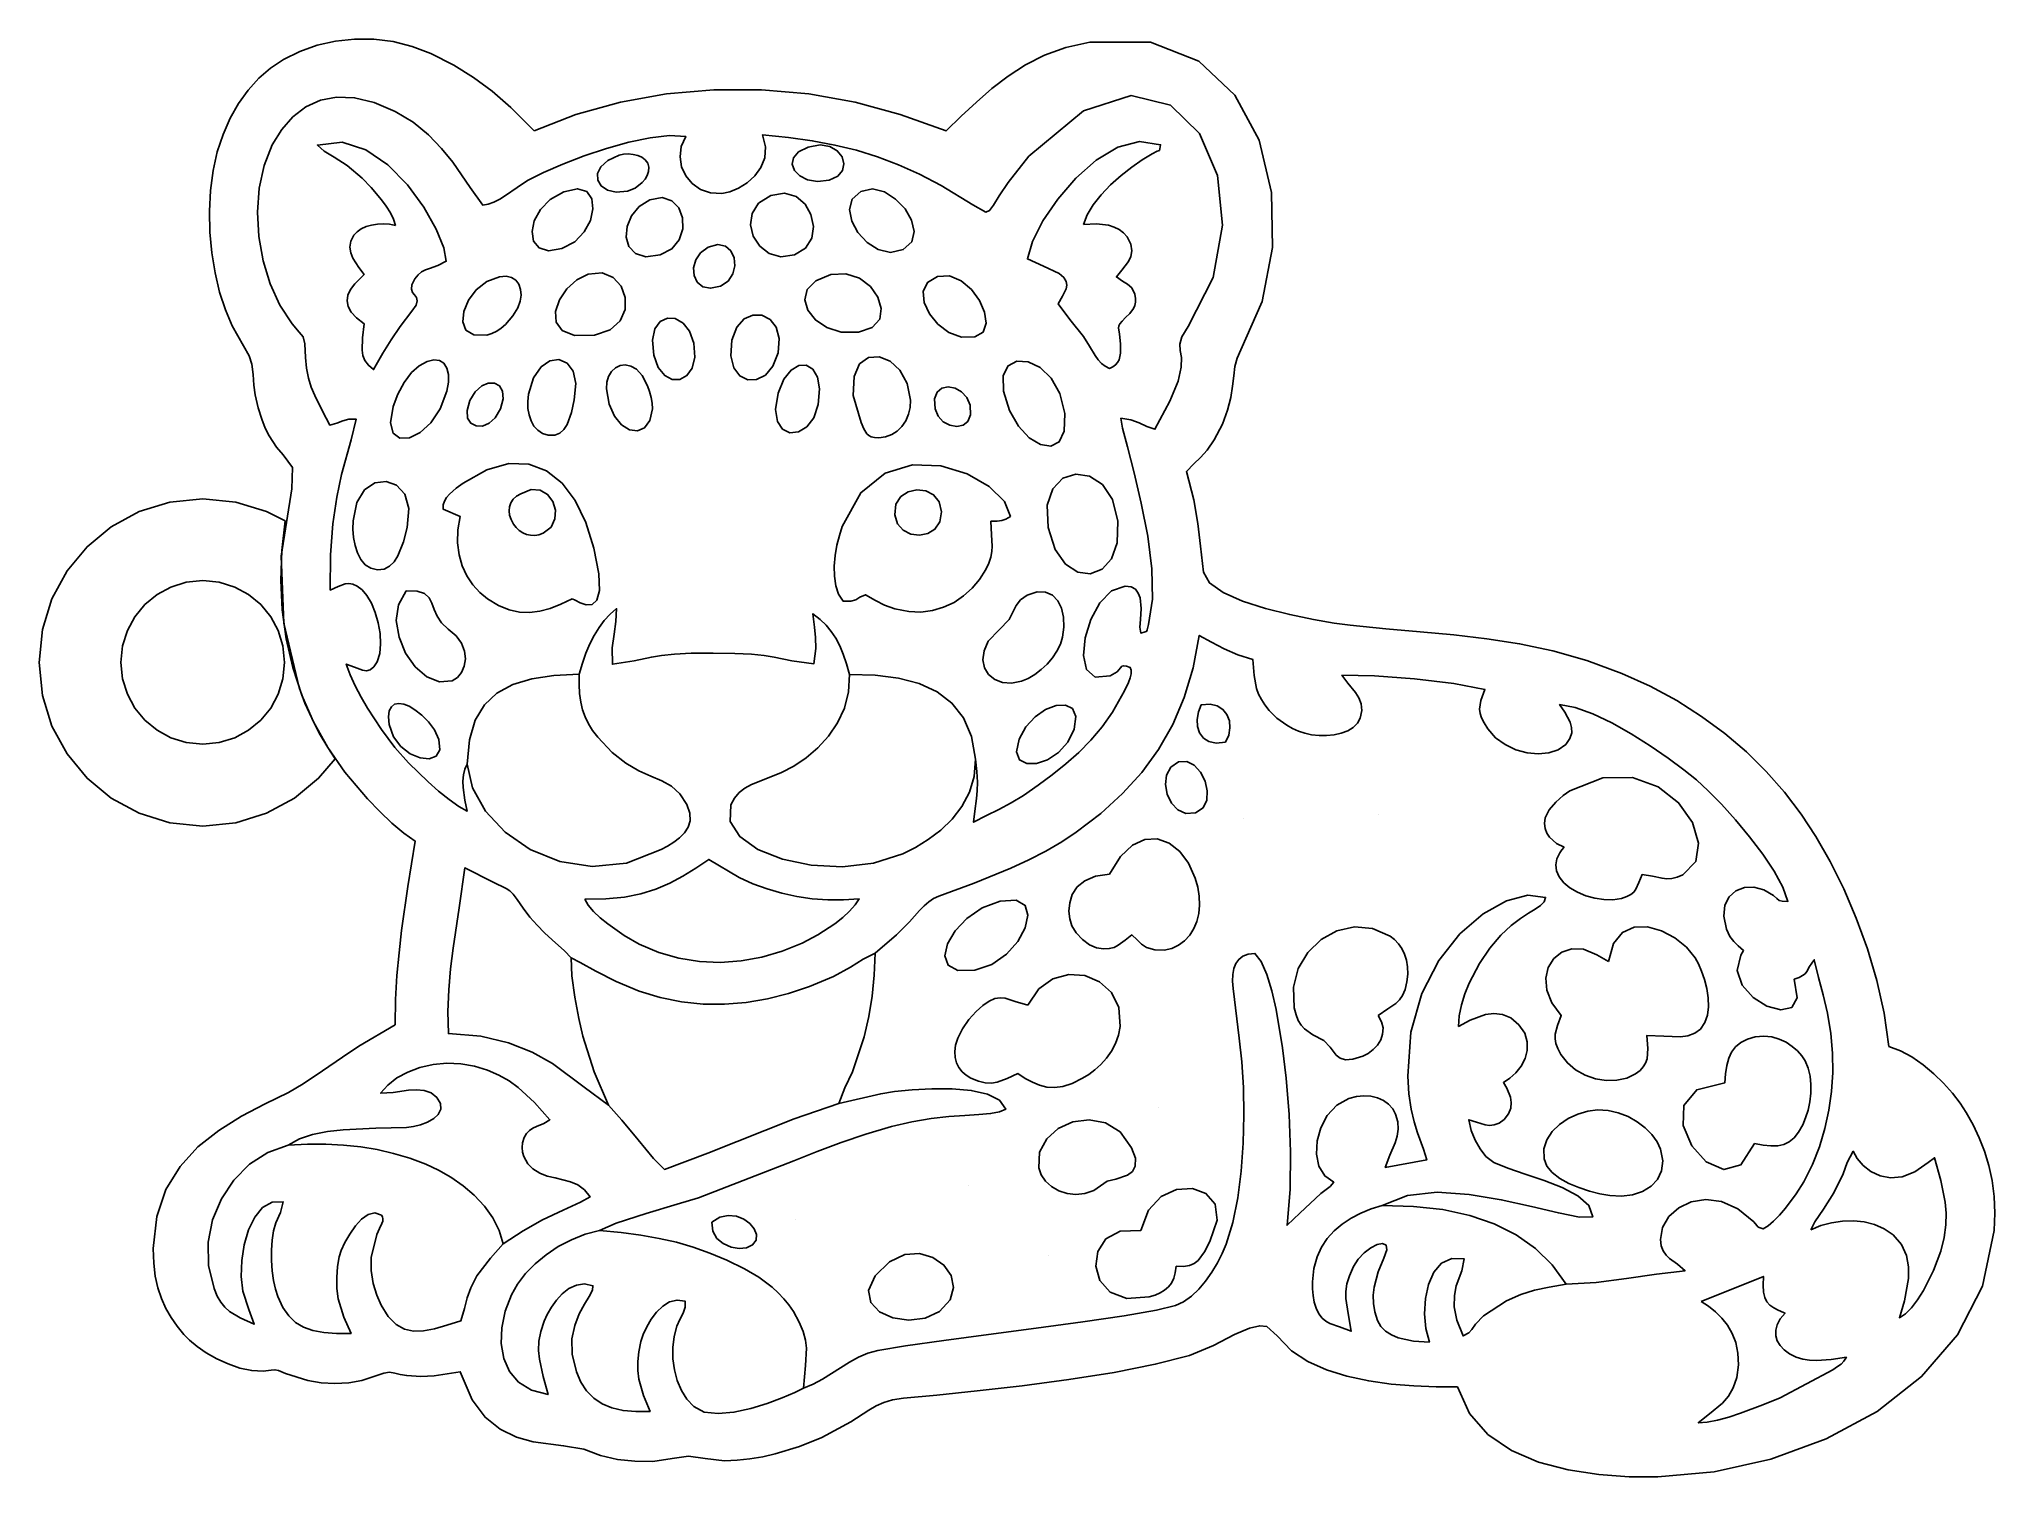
# Model space of a CAD drawing. Header units: millimetres. Extents: x 268.3 to 316, y -9563.7 to -9528.5.
import ezdxf

# ---------------------------------------------------------------- set-up
doc = ezdxf.new("R2010")
doc.units = ezdxf.units.MM
doc.header["$MEASUREMENT"] = 0
doc.layers.add('Capa 1', color=7, linetype='Continuous')

msp = doc.modelspace()

# ---------------------------------------------------------------- linework, layer by layer
at = {"layer": 'Capa 1'}
for points in [[(280.3518, -9530.7614), (279.7847, -9530.188), (279.3228, -9529.7919), (278.8732, -9529.4549), (278.389, -9529.1545), (277.8234, -9528.8682), (277.3711, -9528.6937), (276.9057, -9528.5782), (276.4341, -9528.5198), (275.9632, -9528.5167), (275.4998, -9528.5668), (275.0508, -9528.6685), (274.6229, -9528.8197), (274.223, -9529.0187), (273.9128, -9529.2259), (273.6254, -9529.4747), (273.363, -9529.7632), (273.1279, -9530.0893), (272.9222, -9530.4512), (272.7484, -9530.8467), (272.6086, -9531.274), (272.5052, -9531.731), (272.4403, -9532.2177), (272.4146, -9532.7214), (272.4262, -9533.2318), (272.4731, -9533.7386), (272.5534, -9534.2313), (272.665, -9534.6997), (272.8061, -9535.1333), (272.9748, -9535.5219), (273.3867, -9536.2591), (273.4518, -9536.4616), (273.482, -9536.7106), (273.5007, -9536.971), (273.5317, -9537.2077), (273.6093, -9537.5299), (273.6934, -9537.8008), (273.782, -9538.0264), (273.873, -9538.2125), (274.0544, -9538.4897), (274.2216, -9538.6795), (274.449, -9538.9856), (274.4272, -9539.5076), (274.1728, -9541.1529), (274.2314, -9542.7894), (274.6076, -9544.3649), (274.7519, -9544.7431), (274.9163, -9545.1135), (275.1011, -9545.4752), (275.3062, -9545.8274), (275.7292, -9546.4269), (276.2792, -9547.0799), (276.5771, -9547.3927), (276.8771, -9547.6783), (277.1691, -9547.9232), (277.4434, -9548.114), (277.2681, -9549.2253), (277.1124, -9550.2992), (277.0493, -9550.843), (277.0001, -9551.4027), (276.9675, -9551.9866), (276.9546, -9552.6032), (276.065, -9553.1233), (275.6716, -9553.395), (275.183, -9553.7326), (274.7072, -9554.0484), (274.3521, -9554.2551), (273.7773, -9554.5324), (273.2006, -9554.8372), (272.6459, -9555.1843), (272.1374, -9555.5883), (271.699, -9556.0639), (271.3549, -9556.6256), (271.1291, -9557.2882), (271.0457, -9558.0662), (271.0572, -9558.425), (271.0947, -9558.7454), (271.1568, -9559.0331), (271.2423, -9559.2936), (271.3497, -9559.5325), (271.4778, -9559.7554), (271.6252, -9559.9679), (271.7907, -9560.1757), (271.9267, -9560.3137), (272.1131, -9560.4646), (272.3397, -9560.618), (272.5968, -9560.7638), (272.8743, -9560.8918), (273.1623, -9560.9916), (273.4509, -9561.0531), (273.7302, -9561.066), (273.9229, -9561.0463), (274.0189, -9561.0335), (274.1076, -9561.0527), (274.2788, -9561.1288), (274.8219, -9561.2987), (275.1435, -9561.3493), (275.4842, -9561.3666), (275.8243, -9561.3496), (276.144, -9561.2976), (276.6752, -9561.1161), (276.8134, -9561.0958), (276.9441, -9561.1131), (277.0812, -9561.1469), (277.2385, -9561.1762), (277.5854, -9561.1955), (277.9114, -9561.1779), (278.228, -9561.1364), (278.5468, -9561.084), (278.8338, -9561.7704), (279.1514, -9562.1927), (279.5213, -9562.4876), (279.9208, -9562.6801), (280.3272, -9562.795), (281.0701, -9562.8911), (281.5688, -9562.9746), (281.9734, -9563.1272), (282.3856, -9563.2239), (282.8103, -9563.2709), (283.2525, -9563.2742), (283.7278, -9563.2028), (284.1244, -9563.1439), (284.5277, -9563.2054), (285.0004, -9563.2589), (285.3126, -9563.2443), (285.6252, -9563.2104), (285.9361, -9563.1587), (286.2427, -9563.0908), (286.8338, -9562.9123), (287.3796, -9562.687), (288.0879, -9562.3063), (288.5282, -9562.0211), (288.7081, -9561.9137), (288.8932, -9561.8295), (289.1076, -9561.7682), (289.3754, -9561.7297), (290.1882, -9561.6533), (291.1798, -9561.5508), (292.2798, -9561.4231), (293.4183, -9561.2713), (294.5249, -9561.0964), (295.5297, -9560.8996), (296.3625, -9560.6818), (296.953, -9560.4441), (297.4652, -9560.1747), (297.8306, -9560.0179), (298.0834, -9559.9581), (298.2579, -9559.9797), (298.5087, -9560.2044), (298.8569, -9560.567), (299.2553, -9560.8286), (299.7119, -9561.035), (300.2132, -9561.1923), (300.7455, -9561.3065), (301.2951, -9561.3837), (301.8486, -9561.43), (302.3922, -9561.4515), (302.9123, -9561.4543), (303.2057, -9562.101), (303.6558, -9562.6125), (304.2298, -9563.0033), (304.8949, -9563.2878), (305.6184, -9563.4804), (306.3675, -9563.5956), (307.1093, -9563.6478), (307.8112, -9563.6513), (309.1859, -9563.5257), (310.574, -9563.2149), (311.9192, -9562.722), (313.1651, -9562.05), (314.2556, -9561.2018), (315.1343, -9560.1806), (315.7449, -9558.9894), (316.0311, -9557.6311), (316.0453, -9557.2041), (316.0257, -9556.7979), (315.9749, -9556.4116), (315.8956, -9556.0442), (315.7904, -9555.6948), (315.6619, -9555.3624), (315.5129, -9555.0461), (315.3458, -9554.745), (315.1957, -9554.5169), (315.0098, -9554.2763), (314.7935, -9554.0333), (314.5527, -9553.7979), (314.2928, -9553.5801), (314.0195, -9553.39), (313.7384, -9553.2374), (313.4551, -9553.1326), (313.3378, -9552.3233), (313.1599, -9551.5247), (312.9303, -9550.7456), (312.6575, -9549.9951), (312.3503, -9549.282), (312.0173, -9548.6152), (311.6673, -9548.0038), (311.309, -9547.4567), (310.9044, -9546.922), (310.4595, -9546.414), (309.974, -9545.9342), (309.4476, -9545.4844), (308.88, -9545.0662), (308.2709, -9544.6814), (307.6201, -9544.3316), (306.9273, -9544.0185), (306.0705, -9543.7029), (305.2418, -9543.4662), (304.4311, -9543.2931), (303.6281, -9543.168), (302.8225, -9543.0755), (302.004, -9543.0002), (301.1625, -9542.9264), (300.2876, -9542.8389), (299.8999, -9542.7865), (299.3922, -9542.6994), (298.8159, -9542.5795), (298.2225, -9542.4284), (297.6634, -9542.2478), (297.1902, -9542.0396), (296.8543, -9541.8053), (296.7072, -9541.5467), (296.6337, -9540.9068), (296.5707, -9540.3518), (296.4715, -9539.7791), (296.2894, -9539.0858), (296.4708, -9538.898), (296.6372, -9538.7415), (296.8002, -9538.5636), (296.9715, -9538.3117), (297.1694, -9537.9259), (297.2976, -9537.5816), (297.374, -9537.2738), (297.4171, -9536.9977), (297.4447, -9536.7483), (297.4752, -9536.5209), (297.5266, -9536.3104), (297.6172, -9536.1121), (298.1378, -9534.9248), (298.3899, -9533.6088), (298.3675, -9532.2639), (298.0645, -9530.9896), (297.4749, -9529.8858), (296.5928, -9529.0519), (295.4121, -9528.5878), (293.9269, -9528.5931), (293.345, -9528.7256), (292.8257, -9528.9125), (292.3581, -9529.1464), (291.9313, -9529.42), (291.5347, -9529.7256), (291.1572, -9530.0559), (290.7881, -9530.4035), (290.4166, -9530.7608), (289.2919, -9530.3623), (288.1993, -9530.0585), (287.0652, -9529.8562), (285.9068, -9529.7553), (284.7412, -9529.7555), (283.5857, -9529.8564), (282.4575, -9530.0579), (281.3738, -9530.3597), (280.3518, -9530.7614)], [(272.255, -9547.7487), (273.0612, -9547.6674), (273.812, -9547.4343), (274.4914, -9547.0655), (275.0834, -9546.5771), (275.4892, -9546.1028), (275.3062, -9545.8274), (274.9586, -9545.2007), (274.674, -9544.5465), (274.4521, -9543.8691), (274.2923, -9543.1731), (274.1944, -9542.4628), (274.1578, -9541.7427), (274.1822, -9541.0173), (274.2672, -9540.291), (273.812, -9540.0631), (273.0612, -9539.83), (272.255, -9539.7487), (271.4488, -9539.83), (270.698, -9540.0631), (270.0186, -9540.4319), (269.4266, -9540.9203), (268.9382, -9541.5123), (268.5694, -9542.1917), (268.3363, -9542.9425), (268.255, -9543.7487), (268.3363, -9544.5548), (268.5694, -9545.3057), (268.9381, -9545.9851), (269.4266, -9546.5771), (270.0186, -9547.0655), (270.698, -9547.4343), (271.4488, -9547.6674), (272.255, -9547.7487)], [(272.255, -9545.7487), (272.6581, -9545.708), (273.0335, -9545.5915), (273.3733, -9545.407), (273.6692, -9545.1629), (273.9134, -9544.8669), (274.0978, -9544.5272), (274.2144, -9544.1518), (274.255, -9543.7487), (274.2144, -9543.3456), (274.0978, -9542.9702), (273.9134, -9542.6305), (273.6692, -9542.3345), (273.3733, -9542.0903), (273.0335, -9541.9059), (272.6581, -9541.7894), (272.255, -9541.7487), (271.8519, -9541.7893), (271.4765, -9541.9059), (271.1368, -9542.0903), (270.8408, -9542.3345), (270.5966, -9542.6304), (270.4122, -9542.9702), (270.2957, -9543.3456), (270.255, -9543.7487), (270.2956, -9544.1517), (270.4122, -9544.5272), (270.5965, -9544.8669), (270.8408, -9545.1629), (271.1367, -9545.407), (271.4765, -9545.5915), (271.8518, -9545.708), (272.255, -9545.7487)]]:
    msp.add_lwpolyline(points, close=True, dxfattribs=at)
at = {"layer": 'Capa 1', "color": 40}
for points in [[(278.7164, -9546.232), (278.7725, -9545.6412), (278.9133, -9545.1623), (279.1374, -9544.7845), (279.4431, -9544.497), (279.829, -9544.289), (280.2934, -9544.1497), (280.835, -9544.0683), (281.452, -9544.034), (281.5306, -9543.7701), (281.6172, -9543.5242), (281.713, -9543.2966), (281.8189, -9543.0872), (281.9361, -9542.896), (282.0656, -9542.7232), (282.2086, -9542.5688), (282.366, -9542.4329), (282.3502, -9542.7473), (282.3031, -9543.0556), (282.2617, -9543.3921), (282.2627, -9543.7913), (282.7952, -9543.7093), (283.2181, -9543.6194), (283.466, -9543.5794), (283.7796, -9543.5471), (284.1898, -9543.5257), (284.7278, -9543.5182), (285.2543, -9543.5267), (285.6586, -9543.549), (285.9704, -9543.5817), (286.2196, -9543.6215), (286.649, -9543.7091), (287.1851, -9543.7851), (287.2305, -9543.4119), (287.2282, -9543.1427), (287.1989, -9542.8886), (287.1631, -9542.5603), (287.3365, -9542.6969), (287.4852, -9542.8397), (287.6126, -9542.9924), (287.7222, -9543.1589), (287.8178, -9543.343), (287.9027, -9543.5486), (287.9805, -9543.7795), (288.0548, -9544.0397), (288.6826, -9544.0589), (289.2527, -9544.131), (289.7594, -9544.2639), (290.1969, -9544.4653), (290.5594, -9544.7432), (290.8411, -9545.1052), (291.0362, -9545.5593), (291.139, -9546.1132), (291.1725, -9546.4157), (291.1839, -9546.6721), (291.1786, -9546.8899), (291.1619, -9547.0763), (291.1165, -9547.3845), (291.0911, -9547.6554), (291.4029, -9547.4894), (291.7076, -9547.339), (292.0086, -9547.1825), (292.3095, -9546.9985), (292.6677, -9546.7498), (293.0134, -9546.4945), (293.3444, -9546.228), (293.6587, -9545.9462), (293.9541, -9545.6444), (294.2286, -9545.3185), (294.4799, -9544.9639), (294.7061, -9544.5762), (294.7763, -9544.444), (294.8734, -9544.2366), (294.9139, -9544.1266), (294.9394, -9544.024), (294.9426, -9543.9375), (294.9163, -9543.876), (294.8233, -9543.8374), (294.7599, -9543.8285), (294.7157, -9543.8437), (294.6804, -9543.8771), (294.596, -9543.9757), (294.4244, -9544.0781), (294.0621, -9544.1091), (293.8507, -9543.9203), (293.7732, -9543.5779), (293.8125, -9543.1483), (293.9514, -9542.6977), (294.1728, -9542.2923), (294.4596, -9541.9985), (294.7947, -9541.8824), (294.9388, -9541.9024), (295.0435, -9541.9617), (295.1144, -9542.0525), (295.1574, -9542.1667), (295.1829, -9542.4334), (295.1664, -9542.6981), (295.148, -9542.8888), (295.1754, -9543.0316), (295.2824, -9543.0023), (295.318, -9542.9926), (295.3288, -9542.9504), (295.3613, -9542.824), (295.4639, -9542.199), (295.4469, -9541.4588), (295.3435, -9540.6603), (295.1869, -9539.8603), (295.0101, -9539.1158), (294.8464, -9538.4835), (294.7288, -9538.0204), (294.6906, -9537.7833), (294.931, -9537.8184), (295.1323, -9537.894), (295.3197, -9537.9813), (295.5187, -9538.0518), (295.8852, -9537.3647), (296.085, -9536.8738), (296.1636, -9536.5342), (296.1666, -9536.3011), (296.1395, -9536.1298), (296.1281, -9535.9752), (296.1779, -9535.7927), (296.3344, -9535.5374), (296.9455, -9534.3419), (297.172, -9533.0673), (297.0495, -9531.8496), (296.6134, -9530.8248), (295.8989, -9530.1288), (294.9415, -9529.8976), (293.7767, -9530.2673), (292.4397, -9531.3737), (291.9333, -9532.0168), (291.7108, -9532.3477), (291.5726, -9532.5749), (291.4792, -9532.7044), (291.3909, -9532.742), (291.0715, -9532.5649), (290.2977, -9532.0907), (289.7669, -9531.8163), (289.2518, -9531.585), (288.7423, -9531.3922), (288.2286, -9531.2336), (287.7008, -9531.1048), (287.1488, -9531.0015), (286.5629, -9530.9192), (285.9331, -9530.8536), (286.0042, -9531.1481), (285.9846, -9531.4164), (285.8917, -9531.6552), (285.7429, -9531.8612), (285.5557, -9532.0309), (285.3474, -9532.1611), (285.1356, -9532.2483), (284.9376, -9532.2892), (284.6619, -9532.2754), (284.4183, -9532.1903), (284.2143, -9532.0468), (284.0576, -9531.8574), (283.9556, -9531.6347), (283.9162, -9531.3915), (283.9468, -9531.1404), (284.055, -9530.8939), (283.6606, -9530.875), (283.1891, -9530.926), (282.6664, -9531.034), (282.1184, -9531.1859), (281.5709, -9531.3689), (281.0499, -9531.57), (280.581, -9531.7763), (280.1903, -9531.9748), (279.9334, -9532.1428), (279.6543, -9532.3389), (279.5114, -9532.4284), (279.369, -9532.5019), (279.2291, -9532.5519), (279.0937, -9532.5705), (278.7871, -9532.1423), (278.3629, -9531.5244), (278.0904, -9531.1883), (277.7692, -9530.8574), (277.3928, -9530.5494), (276.9546, -9530.2818), (276.439, -9530.0626), (275.9624, -9529.9488), (275.5255, -9529.9337), (275.1286, -9530.0106), (274.7725, -9530.1727), (274.4576, -9530.4132), (274.1845, -9530.7254), (273.9538, -9531.1026), (273.752, -9531.6077), (273.6316, -9532.1621), (273.5896, -9532.7471), (273.6225, -9533.3441), (273.7272, -9533.9343), (273.9005, -9534.4991), (274.1391, -9535.0199), (274.4398, -9535.478), (274.6135, -9535.6771), (274.7085, -9535.7958), (274.7505, -9535.9611), (274.7657, -9536.3004), (274.7871, -9536.5593), (274.8356, -9536.7987), (274.9052, -9537.0208), (274.9898, -9537.2277), (275.1802, -9537.605), (275.3587, -9537.948), (275.5277, -9537.8986), (275.6728, -9537.8446), (275.8209, -9537.8059), (275.999, -9537.8026), (275.8809, -9538.3112), (275.6479, -9539.153), (275.5298, -9539.7102), (275.4328, -9540.3644), (275.3734, -9541.1202), (275.3682, -9541.9822), (275.5586, -9541.8933), (275.7358, -9541.8285), (275.827, -9541.8211), (275.9239, -9541.839), (276.0295, -9541.8886), (276.1468, -9541.9762), (276.2666, -9542.1145), (276.3755, -9542.3037), (276.4685, -9542.5299), (276.5404, -9542.7794), (276.5859, -9543.0382), (276.5999, -9543.2924), (276.5773, -9543.5283), (276.5128, -9543.732), (276.4332, -9543.858), (276.3464, -9543.9267), (276.254, -9543.9499), (276.1574, -9543.9391), (275.958, -9543.8624), (275.7601, -9543.7902), (275.8563, -9544.0516), (275.9796, -9544.3221), (276.1238, -9544.5961), (276.283, -9544.8681), (276.6218, -9545.3839), (276.9474, -9545.8248), (277.2823, -9546.2028), (277.7582, -9546.6674), (278.0166, -9546.8949), (278.2713, -9547.0996), (278.5092, -9547.2665), (278.7175, -9547.3807), (278.6576, -9547.1158), (278.6143, -9546.8055), (278.6097, -9546.6476), (278.6223, -9546.4955), (278.6564, -9546.3551), (278.7164, -9546.232)], [(276.9616, -9533.0703), (276.9158, -9532.9205), (276.8382, -9532.7623), (276.7366, -9532.6007), (276.619, -9532.4405), (276.3673, -9532.1444), (276.1465, -9531.9136), (275.7843, -9531.6053), (275.4687, -9531.4049), (275.2187, -9531.2572), (275.0538, -9531.1068), (275.6583, -9531.0387), (276.2388, -9531.221), (276.7773, -9531.5888), (277.2555, -9532.0775), (277.6552, -9532.6221), (277.9583, -9533.1579), (278.1465, -9533.6201), (278.2017, -9533.944), (277.9962, -9534.0528), (277.7929, -9534.1183), (277.6954, -9534.1547), (277.6026, -9534.204), (277.5157, -9534.2743), (277.4361, -9534.3733), (277.3617, -9534.522), (277.3509, -9534.6278), (277.3813, -9534.7052), (277.4303, -9534.7685), (277.4756, -9534.832), (277.4947, -9534.9099), (277.4652, -9535.0166), (277.3646, -9535.1665), (277.0735, -9535.5415), (276.855, -9535.8623), (276.6574, -9536.1913), (276.4289, -9536.5913), (276.3017, -9536.4868), (276.217, -9536.373), (276.1675, -9536.2495), (276.146, -9536.1158), (276.1583, -9535.8165), (276.1964, -9535.4716), (276.0112, -9535.3279), (275.8819, -9535.1877), (275.8056, -9535.0498), (275.7792, -9534.9131), (275.7995, -9534.7764), (275.8637, -9534.6387), (275.9686, -9534.4987), (276.1111, -9534.3554), (276.1395, -9534.3285), (276.1952, -9534.2724), (276.0704, -9534.1014), (275.9239, -9533.8697), (275.8722, -9533.7378), (275.8507, -9533.5987), (275.8713, -9533.4552), (275.9459, -9533.3098), (276.0258, -9533.2243), (276.1277, -9533.1539), (276.2473, -9533.099), (276.3803, -9533.0599), (276.5225, -9533.0371), (276.6697, -9533.031), (276.8174, -9533.0419), (276.9616, -9533.0703)], [(287.048, -9531.1542), (287.338, -9531.1029), (287.5769, -9531.1408), (287.7581, -9531.245), (287.8748, -9531.3928), (287.9201, -9531.5612), (287.8872, -9531.7275), (287.7694, -9531.8688), (287.5599, -9531.9622), (287.2766, -9531.9931), (287.0335, -9531.953), (286.8419, -9531.8586), (286.713, -9531.7265), (286.6579, -9531.5733), (286.6879, -9531.4157), (286.8142, -9531.2705), (287.048, -9531.1542)], [(293.7758, -9533.0467), (294.0914, -9533.0316), (294.3875, -9533.067), (294.5217, -9533.1084), (294.6433, -9533.1682), (294.7497, -9533.2483), (294.8382, -9533.3506), (294.9304, -9533.5282), (294.9574, -9533.6867), (294.9341, -9533.8275), (294.8751, -9533.9525), (294.7096, -9534.1615), (294.579, -9534.327), (294.7284, -9534.4315), (294.8535, -9534.5057), (294.9534, -9534.5959), (295.0274, -9534.7486), (295.0492, -9534.8531), (295.0491, -9534.9453), (295.0309, -9535.0266), (294.9985, -9535.0985), (294.9061, -9535.2203), (294.8023, -9535.3223), (294.7182, -9535.4074), (294.6659, -9535.4718), (294.6392, -9535.5253), (294.6322, -9535.5778), (294.653, -9535.7193), (294.6798, -9535.975), (294.6782, -9536.1902), (294.6433, -9536.3555), (294.6084, -9536.4214), (294.5591, -9536.4773), (294.4936, -9536.5238), (294.4097, -9536.5618), (294.3065, -9536.5116), (294.2158, -9536.4403), (294.1349, -9536.3517), (294.0608, -9536.2498), (293.9221, -9536.0212), (293.777, -9535.7858), (293.4419, -9535.3666), (293.159, -9534.9833), (293.2586, -9534.7945), (293.3511, -9534.618), (293.3685, -9534.5299), (293.3529, -9534.4393), (293.2936, -9534.3445), (293.1804, -9534.2436), (292.795, -9534.0689), (292.4034, -9533.8894), (292.5284, -9533.463), (292.784, -9532.9578), (293.1449, -9532.4242), (293.5864, -9531.9129), (294.0833, -9531.4742), (294.6108, -9531.1588), (295.1438, -9531.0172), (295.6573, -9531.0998), (295.6436, -9531.2003), (295.6306, -9531.2358), (295.5792, -9531.2584), (295.4503, -9531.3204), (295.2112, -9531.4642), (294.9538, -9531.6439), (294.6915, -9531.8517), (294.4377, -9532.0802), (294.2058, -9532.3215), (294.0093, -9532.5682), (293.8615, -9532.8124), (293.7758, -9533.0467)], [(282.428, -9531.3561), (282.5363, -9531.3316), (282.6527, -9531.3237), (282.7706, -9531.3329), (282.8834, -9531.3596), (282.9846, -9531.4041), (283.0676, -9531.4671), (283.1259, -9531.5487), (283.1529, -9531.6495), (283.147, -9531.7518), (283.115, -9531.8498), (283.0614, -9531.9414), (282.9909, -9532.0245), (282.8176, -9532.1569), (282.6321, -9532.2306), (282.3596, -9532.2536), (282.1431, -9532.2053), (281.99, -9532.1024), (281.9074, -9531.9618), (281.9026, -9531.8), (281.9829, -9531.634), (282.1556, -9531.4804), (282.428, -9531.3561)], [(281.0767, -9532.2463), (281.4088, -9532.1737), (281.6349, -9532.2439), (281.7597, -9532.4207), (281.788, -9532.6679), (281.7246, -9532.9492), (281.5742, -9533.2284), (281.3417, -9533.4693), (281.0317, -9533.6357), (280.7025, -9533.6904), (280.4715, -9533.6192), (280.3375, -9533.4525), (280.2991, -9533.2206), (280.355, -9532.9537), (280.5041, -9532.6822), (280.7451, -9532.4363), (281.0767, -9532.2463)], [(288.3321, -9532.2389), (288.6175, -9532.1786), (288.9102, -9532.2513), (289.1843, -9532.4246), (289.4139, -9532.6659), (289.5731, -9532.9425), (289.6359, -9533.2219), (289.5764, -9533.4716), (289.3686, -9533.6589), (289.0616, -9533.7294), (288.76, -9533.661), (288.4864, -9533.4878), (288.2636, -9533.2437), (288.1141, -9532.9628), (288.0606, -9532.679), (288.1257, -9532.4264), (288.3321, -9532.2389)], [(283.1792, -9532.4446), (283.4803, -9532.3884), (283.7181, -9532.4665), (283.8857, -9532.6437), (283.9762, -9532.8851), (283.9828, -9533.1555), (283.8985, -9533.4201), (283.7165, -9533.6438), (283.4299, -9533.7915), (283.0794, -9533.8353), (282.8266, -9533.757), (282.6682, -9533.5873), (282.6011, -9533.3569), (282.6218, -9533.0967), (282.7273, -9532.8374), (282.9142, -9532.6098), (283.1792, -9532.4446)], [(286.137, -9532.338), (286.4707, -9532.2807), (286.7529, -9532.3636), (286.972, -9532.5507), (287.1162, -9532.8061), (287.1739, -9533.0936), (287.1333, -9533.3774), (286.9828, -9533.6213), (286.7106, -9533.7894), (286.3822, -9533.8353), (286.0941, -9533.7533), (285.8628, -9533.5749), (285.7049, -9533.3315), (285.6369, -9533.0547), (285.6752, -9532.7758), (285.8364, -9532.5264), (286.137, -9532.338)], [(284.6066, -9533.602), (284.8382, -9533.5387), (285.0235, -9533.5779), (285.1579, -9533.6942), (285.2366, -9533.8627), (285.255, -9534.058), (285.2083, -9534.2551), (285.092, -9534.4288), (284.9013, -9534.5538), (284.6613, -9534.6066), (284.4727, -9534.5662), (284.3389, -9534.4547), (284.2632, -9534.2942), (284.2488, -9534.1067), (284.2991, -9533.9141), (284.4172, -9533.7385), (284.6066, -9533.602)], [(279.5007, -9534.3227), (279.664, -9534.3108), (279.7982, -9534.3421), (279.9026, -9534.4101), (279.9766, -9534.5086), (280.0194, -9534.6313), (280.0304, -9534.7717), (280.0089, -9534.9235), (279.9544, -9535.0805), (279.8339, -9535.2822), (279.6549, -9535.4867), (279.5493, -9535.5779), (279.436, -9535.6551), (279.3175, -9535.7137), (279.196, -9535.7487), (278.8757, -9535.7472), (278.683, -9535.6279), (278.6053, -9535.4244), (278.63, -9535.1704), (278.7445, -9534.8996), (278.9362, -9534.6456), (279.1925, -9534.442), (279.5007, -9534.3227)], [(281.6728, -9534.261), (282.0133, -9534.2319), (282.2856, -9534.3431), (282.4778, -9534.555), (282.5782, -9534.8284), (282.5751, -9535.1238), (282.4566, -9535.4019), (282.211, -9535.6232), (281.8266, -9535.7484), (281.3412, -9535.7566), (281.0372, -9535.6407), (280.8905, -9535.435), (280.8769, -9535.1738), (280.9725, -9534.8915), (281.153, -9534.6224), (281.3945, -9534.4008), (281.6728, -9534.261)], [(287.5994, -9534.2693), (287.9713, -9534.2514), (288.3003, -9534.3619), (288.5667, -9534.5644), (288.7509, -9534.8224), (288.8334, -9535.0993), (288.7946, -9535.3586), (288.6149, -9535.5638), (288.2747, -9535.6784), (287.8573, -9535.6753), (287.5009, -9535.5664), (287.2225, -9535.38), (287.0392, -9535.1441), (286.9682, -9534.8869), (287.0265, -9534.6367), (287.2312, -9534.4214), (287.5994, -9534.2693)], [(290.2051, -9534.3157), (290.5046, -9534.302), (290.7885, -9534.4203), (291.0381, -9534.6329), (291.2348, -9534.9022), (291.3598, -9535.1906), (291.3945, -9535.4604), (291.3201, -9535.6742), (291.118, -9535.7941), (290.79, -9535.7978), (290.482, -9535.683), (290.2145, -9535.482), (290.0082, -9535.2272), (289.8835, -9534.9509), (289.8611, -9534.6853), (289.9614, -9534.4628), (290.2051, -9534.3157)], [(283.2758, -9536.2414), (283.2426, -9535.8703), (283.3034, -9535.5959), (283.4333, -9535.4176), (283.6076, -9535.335), (283.8013, -9535.3473), (283.9897, -9535.4541), (284.1477, -9535.6548), (284.2506, -9535.9489), (284.2742, -9536.2909), (284.2106, -9536.5553), (284.0828, -9536.7372), (283.9134, -9536.8319), (283.7252, -9536.8345), (283.541, -9536.7402), (283.3836, -9536.5441), (283.2758, -9536.2414)], [(286.3115, -9536.1867), (286.1846, -9536.5127), (286.0016, -9536.7289), (285.7885, -9536.8379), (285.5715, -9536.8426), (285.3766, -9536.7457), (285.2298, -9536.55), (285.1573, -9536.2583), (285.1851, -9535.8733), (285.3012, -9535.5576), (285.4804, -9535.3551), (285.6945, -9535.26), (285.9157, -9535.2662), (286.1159, -9535.3679), (286.2673, -9535.5592), (286.3418, -9535.8341), (286.3115, -9536.1867)], [(278.2191, -9537.1166), (278.0571, -9537.5544), (277.8283, -9537.896), (277.5657, -9538.1336), (277.3025, -9538.2597), (277.0717, -9538.2666), (276.9065, -9538.1467), (276.8398, -9537.8922), (276.9049, -9537.4956), (277.0206, -9537.1925), (277.1751, -9536.9076), (277.3539, -9536.6673), (277.5427, -9536.4977), (277.7378, -9536.393), (277.9042, -9536.3523), (278.0407, -9536.3696), (278.1455, -9536.4389), (278.2173, -9536.5542), (278.2545, -9536.7096), (278.2556, -9536.899), (278.2191, -9537.1166)], [(281.3327, -9537.3355), (281.2621, -9537.643), (281.1555, -9537.9361), (281.078, -9538.0548), (280.9786, -9538.1431), (280.8532, -9538.192), (280.6973, -9538.1924), (280.5574, -9538.1509), (280.4404, -9538.0762), (280.3461, -9537.973), (280.2747, -9537.846), (280.226, -9537.6999), (280.2001, -9537.5393), (280.1971, -9537.3689), (280.2168, -9537.1934), (280.3378, -9536.7978), (280.52, -9536.5276), (280.7355, -9536.3792), (280.9562, -9536.349), (281.1543, -9536.4331), (281.3017, -9536.6281), (281.3705, -9536.9301), (281.3327, -9537.3355)], [(282.1196, -9537.062), (282.1277, -9536.9005), (282.1698, -9536.7576), (282.2408, -9536.6386), (282.3357, -9536.5486), (282.4495, -9536.493), (282.5771, -9536.4769), (282.7134, -9536.5057), (282.8535, -9536.5845), (282.9881, -9536.7409), (283.1191, -9536.9874), (283.1731, -9537.1287), (283.214, -9537.2736), (283.2378, -9537.416), (283.2404, -9537.5495), (283.1758, -9537.8366), (283.0467, -9538.0146), (282.8745, -9538.0884), (282.6807, -9538.0628), (282.4869, -9537.9425), (282.3144, -9537.7324), (282.1848, -9537.4373), (282.1196, -9537.062)], [(287.2939, -9537.4448), (287.1825, -9537.7679), (287.0113, -9537.9914), (286.8087, -9538.114), (286.6029, -9538.1345), (286.4225, -9538.0515), (286.2956, -9537.8639), (286.2508, -9537.5704), (286.3163, -9537.1697), (286.4547, -9536.8298), (286.6283, -9536.605), (286.8172, -9536.4912), (287.0014, -9536.4844), (287.1611, -9536.5804), (287.2764, -9536.7752), (287.3273, -9537.0647), (287.2939, -9537.4448)], [(288.1493, -9537.2261), (288.1688, -9536.7576), (288.3041, -9536.4522), (288.5194, -9536.2973), (288.7792, -9536.2801), (289.0476, -9536.3881), (289.289, -9536.6085), (289.4676, -9536.9288), (289.5478, -9537.3363), (289.5389, -9537.5154), (289.499, -9537.6853), (289.4309, -9537.8413), (289.3377, -9537.9792), (289.2225, -9538.0944), (289.0883, -9538.1826), (288.9381, -9538.2393), (288.7749, -9538.2601), (288.6715, -9538.2542), (288.5902, -9538.2352), (288.527, -9538.2037), (288.4779, -9538.1603), (288.4058, -9538.0406), (288.3418, -9537.8815), (288.1493, -9537.2261)], [(291.8163, -9537.1166), (291.8082, -9536.7392), (291.9321, -9536.4975), (292.15, -9536.3874), (292.4237, -9536.4047), (292.7153, -9536.5452), (292.9867, -9536.8047), (293.1999, -9537.1789), (293.3168, -9537.6637), (293.3048, -9538.0962), (293.1809, -9538.3586), (292.9759, -9538.4644), (292.7208, -9538.4271), (292.4464, -9538.2603), (292.1835, -9537.9772), (291.9632, -9537.5915), (291.8163, -9537.1166)], [(279.5268, -9537.5542), (279.4018, -9537.7676), (279.2484, -9537.9057), (279.0853, -9537.972), (278.9313, -9537.9701), (278.8051, -9537.9035), (278.7256, -9537.7758), (278.7115, -9537.5905), (278.7816, -9537.3512), (278.914, -9537.1332), (279.0697, -9536.9915), (279.2314, -9536.9227), (279.3819, -9536.9233), (279.504, -9536.9901), (279.5803, -9537.1198), (279.5937, -9537.3089), (279.5268, -9537.5542)], [(290.1476, -9537.5542), (290.1343, -9537.3083), (290.198, -9537.1405), (290.3174, -9537.0454), (290.471, -9537.0172), (290.6377, -9537.0504), (290.7961, -9537.1394), (290.9249, -9537.2786), (291.0028, -9537.4624), (291.0169, -9537.697), (290.9527, -9537.8581), (290.8319, -9537.9507), (290.6766, -9537.9795), (290.5086, -9537.9494), (290.3498, -9537.8653), (290.2222, -9537.7319), (290.1476, -9537.5542)], [(281.2818, -9542.1941), (281.0073, -9542.3266), (280.7447, -9542.4295), (280.4903, -9542.4988), (280.2404, -9542.5301), (279.9912, -9542.5196), (279.739, -9542.4629), (279.4801, -9542.356), (279.2107, -9542.1947), (279.0203, -9542.0402), (278.8507, -9541.8529), (278.7067, -9541.6352), (278.5933, -9541.3896), (278.5154, -9541.1188), (278.4778, -9540.8252), (278.4855, -9540.5114), (278.5434, -9540.1798), (278.1261, -9540.0028), (278.1309, -9539.9), (278.1614, -9539.8049), (278.2128, -9539.7171), (278.2801, -9539.6362), (278.4435, -9539.4931), (278.6132, -9539.3718), (279.196, -9539.0428), (279.7323, -9538.8913), (280.2192, -9538.9039), (280.6538, -9539.0671), (281.0333, -9539.3675), (281.3549, -9539.7917), (281.6156, -9540.3262), (281.8126, -9540.9575), (281.9326, -9541.5822), (281.9475, -9541.9929), (281.8834, -9542.2296), (281.766, -9542.3319), (281.6212, -9542.3397), (281.475, -9542.2928), (281.3532, -9542.231), (281.2818, -9542.1941)], [(291.5146, -9540.2932), (291.5296, -9540.6273), (291.5421, -9540.9051), (291.5338, -9541.0378), (291.5085, -9541.1741), (291.4608, -9541.32), (291.3853, -9541.4815), (291.2359, -9541.7196), (291.0545, -9541.9349), (290.8451, -9542.1233), (290.6112, -9542.2802), (290.3568, -9542.4013), (290.0855, -9542.4823), (289.8012, -9542.5188), (289.5076, -9542.5064), (289.1619, -9542.4411), (288.9101, -9542.3512), (288.692, -9542.2355), (288.4474, -9542.093), (288.3067, -9542.1567), (288.2093, -9542.2166), (288.0938, -9542.2543), (287.8989, -9542.2514), (287.7894, -9542.0806), (287.7204, -9541.874), (287.6871, -9541.6414), (287.6843, -9541.3926), (287.7072, -9541.137), (287.7507, -9540.8845), (287.8097, -9540.6446), (287.8794, -9540.4272), (288.3343, -9539.6035), (288.9276, -9539.1198), (289.5985, -9538.9193), (290.2862, -9538.9453), (290.9299, -9539.141), (291.4686, -9539.4499), (291.8416, -9539.815), (291.9881, -9540.1798), (291.8776, -9540.2468), (291.7782, -9540.2807), (291.6654, -9540.2925), (291.5146, -9540.2932)], [(277.2506, -9540.4533), (277.1605, -9540.8029), (277.0236, -9541.1439), (276.9311, -9541.2867), (276.819, -9541.3979), (276.6849, -9541.4677), (276.526, -9541.4862), (276.3606, -9541.4479), (276.2249, -9541.3603), (276.1169, -9541.2323), (276.0348, -9541.0724), (275.9765, -9540.8894), (275.9401, -9540.6918), (275.9236, -9540.4884), (275.9251, -9540.2879), (276.015, -9539.8424), (276.2062, -9539.5349), (276.459, -9539.363), (276.7334, -9539.3242), (276.9896, -9539.4162), (277.1878, -9539.6366), (277.288, -9539.9831), (277.2506, -9540.4533)], [(292.9144, -9540.4533), (292.8888, -9539.9064), (293.0226, -9539.504), (293.27, -9539.2494), (293.5855, -9539.1454), (293.9233, -9539.1952), (294.2378, -9539.4018), (294.4834, -9539.7683), (294.6144, -9540.2977), (294.5976, -9540.8223), (294.4573, -9541.216), (294.2273, -9541.4721), (293.9414, -9541.5838), (293.6334, -9541.5444), (293.337, -9541.3474), (293.0861, -9540.9859), (292.9144, -9540.4533)], [(277.2209, -9541.9987), (277.4918, -9542.0039), (277.6706, -9542.0635), (277.7831, -9542.1664), (277.8551, -9542.3013), (277.9122, -9542.4567), (277.9805, -9542.6216), (278.0855, -9542.7844), (278.2531, -9542.934), (278.4465, -9543.0987), (278.5768, -9543.2816), (278.6496, -9543.4726), (278.6705, -9543.6615), (278.6453, -9543.8383), (278.5795, -9543.993), (278.4789, -9544.1153), (278.3491, -9544.1953), (278.035, -9544.2261), (277.7259, -9544.1009), (277.4438, -9543.8541), (277.2113, -9543.52), (277.0504, -9543.1331), (276.9835, -9542.7276), (277.0329, -9542.338), (277.2209, -9541.9987)], [(293.2649, -9543.1337), (293.2104, -9543.3058), (293.1262, -9543.4749), (293.0171, -9543.6371), (292.8875, -9543.7884), (292.7421, -9543.925), (292.5856, -9544.0427), (292.4225, -9544.1379), (292.2575, -9544.2064), (292.0136, -9544.2541), (291.7931, -9544.2368), (291.6046, -9544.1627), (291.4568, -9544.0403), (291.3584, -9543.8777), (291.3182, -9543.6833), (291.3448, -9543.4654), (291.4469, -9543.2323), (291.7166, -9542.9497), (291.9556, -9542.7006), (292.0468, -9542.5166), (292.129, -9542.3558), (292.2354, -9542.219), (292.3994, -9542.1072), (292.6412, -9542.0273), (292.8471, -9542.0316), (293.0161, -9542.1077), (293.1469, -9542.2433), (293.2383, -9542.4261), (293.2893, -9542.6436), (293.2985, -9542.8836), (293.2649, -9543.1337)], [(288.6837, -9550.8522), (288.6584, -9551.3901), (288.6094, -9551.9035), (288.5304, -9552.4021), (288.4151, -9552.8953), (288.1265, -9553.752), (287.9395, -9554.1455), (287.7932, -9554.5273), (288.8219, -9554.2881), (289.1608, -9554.2357), (289.5908, -9554.1911), (290.0724, -9554.1646), (290.5662, -9554.1666), (291.0327, -9554.2074), (291.4324, -9554.2973), (291.7259, -9554.4467), (291.8737, -9554.666), (291.7248, -9554.7319), (291.504, -9554.7717), (291.2186, -9554.7967), (290.8763, -9554.8181), (290.4843, -9554.8469), (290.0502, -9554.8944), (289.5814, -9554.9718), (289.0853, -9555.0902), (288.4547, -9555.2792), (287.8537, -9555.4815), (287.2709, -9555.6977), (286.6949, -9555.9286), (284.3697, -9556.8282), (283.8499, -9556.9871), (283.0853, -9557.2167), (282.3586, -9557.4522), (281.9523, -9557.6286), (282.4752, -9557.6821), (282.9556, -9557.7455), (283.4032, -9557.8228), (283.8278, -9557.9183), (284.2391, -9558.0361), (284.6468, -9558.1803), (285.0607, -9558.3551), (285.4905, -9558.5647), (285.839, -9558.7694), (286.166, -9559.0147), (286.316, -9559.1512), (286.454, -9559.2962), (286.5779, -9559.4492), (286.6854, -9559.6095), (286.8308, -9559.8736), (286.9274, -9560.1022), (286.9832, -9560.3087), (287.0063, -9560.5068), (286.9861, -9560.9312), (286.9308, -9561.4834), (287.1701, -9561.3835), (287.3985, -9561.2606), (287.6197, -9561.1241), (287.8376, -9560.9832), (288.0557, -9560.847), (288.2777, -9560.7249), (288.5075, -9560.6259), (288.7486, -9560.5594), (289.4243, -9560.4485), (290.3593, -9560.3162), (291.4573, -9560.1696), (292.6221, -9560.0156), (293.7576, -9559.8613), (294.7675, -9559.7137), (295.5557, -9559.5799), (296.0259, -9559.467), (296.2224, -9559.3719), (296.4112, -9559.235), (296.59, -9559.0639), (296.7568, -9558.8662), (296.9094, -9558.6496), (297.0456, -9558.4215), (297.1633, -9558.1896), (297.2603, -9557.9615), (297.4247, -9557.4329), (297.5475, -9556.8313), (297.6317, -9556.1789), (297.6803, -9555.4978), (297.6964, -9554.8104), (297.6831, -9554.1387), (297.6432, -9553.5049), (297.58, -9552.9314), (297.431, -9551.7189), (297.4198, -9551.5372), (297.4251, -9551.3732), (297.4497, -9551.2287), (297.4965, -9551.1055), (297.5686, -9551.0052), (297.6687, -9550.9298), (297.7999, -9550.8808), (297.9651, -9550.8601), (298.119, -9551.0557), (298.2564, -9551.372), (298.3771, -9551.7749), (298.4811, -9552.2308), (298.6388, -9553.1661), (298.7291, -9553.9072), (298.801, -9554.7919), (298.8353, -9555.7095), (298.8218, -9556.6247), (298.7501, -9557.5023), (299.0598, -9557.2098), (299.5757, -9556.7244), (299.7989, -9556.5587), (299.8906, -9556.452), (299.6693, -9556.2983), (299.5289, -9556.0607), (299.4672, -9555.7664), (299.4818, -9555.443), (299.5706, -9555.1177), (299.7313, -9554.8181), (299.9617, -9554.5713), (300.2596, -9554.405), (300.4438, -9554.356), (300.6247, -9554.3385), (300.7979, -9554.3505), (300.9594, -9554.3902), (301.1048, -9554.4558), (301.23, -9554.5454), (301.3307, -9554.6573), (301.4027, -9554.7895), (301.4548, -9554.9771), (301.4641, -9555.1544), (301.44, -9555.323), (301.3919, -9555.4843), (301.2613, -9555.7919), (301.1475, -9556.0897), (302.1636, -9555.9038), (302.0855, -9555.641), (301.9367, -9555.2422), (301.8568, -9554.9778), (301.7845, -9554.6625), (301.7283, -9554.2907), (301.6965, -9553.8569), (301.7698, -9552.7799), (302.0392, -9551.8353), (302.4563, -9551.0328), (302.9729, -9550.3821), (303.5406, -9549.8929), (304.1112, -9549.575), (304.6362, -9549.4381), (305.0675, -9549.4919), (305.0279, -9549.6027), (304.942, -9549.6923), (304.8141, -9549.7776), (304.6488, -9549.8756), (304.4504, -9550.0032), (304.2234, -9550.1773), (303.9723, -9550.4149), (303.7014, -9550.7329), (303.4489, -9551.1083), (303.2001, -9551.5868), (303.0948, -9551.8483), (303.0119, -9552.1159), (302.9585, -9552.383), (302.9416, -9552.6431), (303.2243, -9552.4868), (303.5973, -9552.3499), (303.8019, -9552.3253), (304.0102, -9552.3496), (304.2159, -9552.4373), (304.4127, -9552.6032), (304.5554, -9552.8112), (304.6204, -9553.0222), (304.6195, -9553.2301), (304.5643, -9553.429), (304.4666, -9553.613), (304.3382, -9553.7759), (304.1909, -9553.9118), (304.0363, -9554.0148), (304.117, -9554.1518), (304.2077, -9554.3752), (304.2284, -9554.5063), (304.2176, -9554.6433), (304.1639, -9554.7809), (304.056, -9554.914), (303.9331, -9555.0047), (303.8136, -9555.0513), (303.6978, -9555.0631), (303.5863, -9555.0493), (303.3775, -9554.9818), (303.1904, -9554.9227), (303.2469, -9555.1834), (303.3445, -9555.4195), (303.4682, -9555.6313), (303.6031, -9555.8193), (303.8058, -9555.9668), (304.1448, -9556.1085), (304.5697, -9556.2525), (305.0301, -9556.4071), (305.4755, -9556.5806), (305.8555, -9556.7813), (306.1197, -9557.0175), (306.2176, -9557.2974), (305.8916, -9557.301), (305.3782, -9557.2019), (304.7258, -9557.046), (303.9827, -9556.8794), (303.1973, -9556.7477), (302.4181, -9556.697), (301.6933, -9556.7731), (301.0713, -9557.022), (301.8407, -9557.0415), (302.5556, -9557.1211), (303.2136, -9557.2622), (303.8122, -9557.4663), (304.3493, -9557.735), (304.8223, -9558.0696), (305.229, -9558.4716), (305.567, -9558.9426), (306.2992, -9558.8991), (307.0419, -9558.8064), (307.7741, -9558.6992), (308.4751, -9558.6123), (308.2858, -9558.4547), (308.0929, -9558.3134), (308.009, -9558.2307), (307.941, -9558.1302), (307.8943, -9558.0046), (307.8747, -9557.8467), (307.9253, -9557.5532), (308.0795, -9557.2902), (308.3189, -9557.0768), (308.6252, -9556.9319), (308.98, -9556.8747), (309.3651, -9556.9243), (309.762, -9557.0997), (310.1524, -9557.4201), (310.2284, -9557.507), (310.2544, -9557.5408), (310.2868, -9557.557), (310.3819, -9557.5915), (310.5037, -9557.5184), (310.6396, -9557.4026), (310.7831, -9557.2554), (310.9273, -9557.0879), (311.1918, -9556.7364), (311.3799, -9556.4373), (311.588, -9556.0152), (311.759, -9555.5832), (311.8935, -9555.1417), (311.9918, -9554.6914), (312.0545, -9554.2328), (312.082, -9553.7666), (312.0748, -9553.2932), (312.0334, -9552.8133), (311.9517, -9552.3156), (311.8469, -9551.8725), (311.7349, -9551.4499), (311.6316, -9551.0135), (311.5185, -9551.1815), (311.4484, -9551.3043), (311.4064, -9551.3548), (311.3475, -9551.4012), (311.2623, -9551.4461), (311.1417, -9551.4917), (311.2152, -9551.9448), (311.0819, -9552.1837), (310.8115, -9552.2402), (310.4736, -9552.1461), (310.1377, -9551.9333), (309.8737, -9551.6335), (309.7509, -9551.2788), (309.8392, -9550.9008), (309.9044, -9550.7915), (309.7723, -9550.6704), (309.6629, -9550.5665), (309.5708, -9550.4438), (309.4908, -9550.2658), (309.4231, -9549.9458), (309.4498, -9549.6807), (309.5538, -9549.4742), (309.7179, -9549.3299), (309.925, -9549.2514), (310.1578, -9549.2424), (310.3993, -9549.3064), (310.6322, -9549.4471), (310.7164, -9549.5212), (310.7735, -9549.5651), (310.8488, -9549.5853), (310.988, -9549.5885), (310.8623, -9549.2428), (310.6505, -9548.8514), (310.3737, -9548.4337), (310.0528, -9548.0087), (309.709, -9547.5958), (309.3633, -9547.2142), (309.0368, -9546.8829), (308.7504, -9546.6214), (308.4422, -9546.3726), (308.0601, -9546.0886), (307.6253, -9545.7895), (307.1592, -9545.4956), (306.683, -9545.2273), (306.2181, -9545.0047), (305.7858, -9544.8481), (305.4074, -9544.7779), (305.5367, -9544.9674), (305.6658, -9545.205), (305.7019, -9545.3361), (305.7039, -9545.4723), (305.6603, -9545.6112), (305.5598, -9545.7505), (305.3771, -9545.8837), (305.1484, -9545.9616), (304.8886, -9545.9861), (304.613, -9545.9591), (304.3367, -9545.8824), (304.0749, -9545.7579), (303.8428, -9545.5874), (303.6554, -9545.373), (303.5638, -9545.2284), (303.5008, -9545.1049), (303.4639, -9544.9953), (303.4508, -9544.8926), (303.4856, -9544.6788), (303.5855, -9544.4061), (302.8283, -9544.2646), (301.8653, -9544.1511), (300.8889, -9544.079), (300.0917, -9544.0622), (300.2324, -9544.2582), (300.4232, -9544.4838), (300.5049, -9544.6142), (300.56, -9544.7598), (300.5756, -9544.9234), (300.5386, -9545.1074), (300.4705, -9545.2327), (300.3655, -9545.336), (300.2306, -9545.4177), (300.0726, -9545.4782), (299.8986, -9545.518), (299.7156, -9545.5373), (299.5304, -9545.5367), (299.3501, -9545.5165), (299.1862, -9545.4791), (299.0298, -9545.4259), (298.8821, -9545.3595), (298.7441, -9545.2824), (298.5017, -9545.1066), (298.3116, -9544.9195), (298.2054, -9544.7862), (298.1206, -9544.6553), (298.0546, -9544.5224), (298.0047, -9544.3833), (297.9426, -9544.0689), (297.9129, -9543.6775), (297.5446, -9543.5658), (297.2108, -9543.4189), (296.9008, -9543.2537), (296.604, -9543.0873), (296.4526, -9543.8808), (296.2366, -9544.6052), (295.9562, -9545.2677), (295.6117, -9545.8755), (295.2035, -9546.4355), (294.7319, -9546.9549), (294.1972, -9547.4408), (293.5996, -9547.9004), (293.2458, -9548.1336), (292.8562, -9548.3572), (292.4392, -9548.5706), (292.0031, -9548.7731), (291.1075, -9549.1423), (290.2367, -9549.4592), (290.1117, -9549.5167), (289.9956, -9549.5967), (289.8833, -9549.6967), (289.7698, -9549.8139), (289.5196, -9550.0892), (289.2051, -9550.4012), (288.6837, -9550.8522)], [(276.807, -9545.2669), (276.789, -9545.0758), (276.8092, -9544.9313), (276.8623, -9544.8308), (276.943, -9544.772), (277.0459, -9544.7523), (277.1656, -9544.7692), (277.2968, -9544.8204), (277.4342, -9544.9034), (277.6061, -9545.0368), (277.7735, -9545.2013), (277.9179, -9545.3984), (278.0206, -9545.6299), (278.0454, -9545.8825), (277.9567, -9546.0373), (277.786, -9546.1007), (277.565, -9546.0788), (277.325, -9545.9782), (277.0976, -9545.8051), (276.9145, -9545.5659), (276.807, -9545.2669)], [(293.5452, -9545.3764), (293.392, -9545.6988), (293.1649, -9545.9511), (292.8986, -9546.1268), (292.6281, -9546.2194), (292.3881, -9546.2223), (292.2135, -9546.1289), (292.1391, -9545.9327), (292.1996, -9545.6272), (292.3664, -9545.3242), (292.5933, -9545.0793), (292.8505, -9544.9021), (293.1082, -9544.8027), (293.3363, -9544.7905), (293.5051, -9544.8756), (293.5847, -9545.0676), (293.5452, -9545.3764)], [(297.2482, -9545.6943), (297.0209, -9545.72), (296.8401, -9545.6838), (296.7046, -9545.5967), (296.6128, -9545.4696), (296.5633, -9545.3136), (296.5547, -9545.1396), (296.5855, -9544.9586), (296.6543, -9544.7817), (296.8666, -9544.7661), (297.043, -9544.8084), (297.1817, -9544.8982), (297.281, -9545.025), (297.339, -9545.1785), (297.3541, -9545.3482), (297.3244, -9545.5236), (297.2482, -9545.6943)], [(296.0993, -9546.1804), (296.2989, -9546.1683), (296.4814, -9546.2621), (296.6341, -9546.4327), (296.7445, -9546.6512), (296.8, -9546.8886), (296.7881, -9547.1159), (296.6962, -9547.3041), (296.5116, -9547.4242), (296.2776, -9547.4421), (296.0793, -9547.353), (295.9249, -9547.1857), (295.8225, -9546.9688), (295.7806, -9546.7311), (295.8072, -9546.5013), (295.9107, -9546.3082), (296.0993, -9546.1804)], [(305.5184, -9548.2662), (305.33, -9548.1701), (305.1605, -9548.0161), (305.0969, -9547.9183), (305.055, -9547.8071), (305.0405, -9547.6829), (305.059, -9547.5461), (305.155, -9547.3483), (305.3142, -9547.1596), (305.4951, -9546.9994), (305.6562, -9546.8872), (306.4614, -9546.5691), (307.1923, -9546.5597), (307.8205, -9546.7868), (308.3174, -9547.178), (308.6544, -9547.6611), (308.8029, -9548.1638), (308.7344, -9548.6138), (308.4203, -9548.9388), (308.283, -9548.9981), (308.1546, -9549.0279), (308.0325, -9549.0344), (307.9141, -9549.0237), (307.678, -9548.9754), (307.4256, -9548.932), (307.3484, -9549.1289), (307.2726, -9549.2918), (307.2192, -9549.3603), (307.1471, -9549.4202), (307.0497, -9549.4713), (306.9209, -9549.5136), (306.7119, -9549.5467), (306.491, -9549.5449), (306.267, -9549.5117), (306.0484, -9549.4502), (305.8438, -9549.364), (305.6619, -9549.2563), (305.5114, -9549.1305), (305.4008, -9548.99), (305.3364, -9548.8429), (305.3175, -9548.6939), (305.3437, -9548.5448), (305.415, -9548.3974), (305.4643, -9548.3314), (305.5184, -9548.2662)], [(300.9796, -9547.4754), (300.9796, -9547.4754), (300.9796, -9547.4754)], [(300.9796, -9547.4754), (300.9796, -9547.4754), (300.9796, -9547.4754)], [(297.693, -9547.5643), (297.693, -9547.5643), (297.693, -9547.5643)], [(297.693, -9547.5643), (297.693, -9547.5643), (297.693, -9547.5643)], [(294.4082, -9548.9267), (294.6757, -9548.4918), (294.9687, -9548.2116), (295.2737, -9548.0726), (295.5772, -9548.0611), (295.8658, -9548.1636), (296.1258, -9548.3665), (296.3439, -9548.6562), (296.5065, -9549.0191), (296.5673, -9549.2428), (296.6019, -9549.4636), (296.6099, -9549.6782), (296.5912, -9549.8836), (296.5455, -9550.0764), (296.4726, -9550.2536), (296.3724, -9550.4119), (296.2445, -9550.5482), (296.0978, -9550.6596), (295.9327, -9550.7411), (295.7425, -9550.7822), (295.5201, -9550.7726), (295.3152, -9550.7156), (295.1904, -9550.6325), (295.0895, -9550.5283), (294.9565, -9550.408), (294.7915, -9550.5319), (294.6208, -9550.6615), (294.5204, -9550.7117), (294.4028, -9550.743), (294.263, -9550.749), (294.0957, -9550.7227), (293.9245, -9550.6489), (293.7497, -9550.5201), (293.5971, -9550.3578), (293.4921, -9550.1834), (293.4412, -9550.016), (293.42, -9549.8234), (293.4374, -9549.6198), (293.502, -9549.4192), (293.6227, -9549.2355), (293.8081, -9549.0828), (294.067, -9548.9752), (294.4082, -9548.9267)], [(282.1648, -9554.5677), (281.8191, -9553.7533), (281.5419, -9552.8787), (281.4459, -9552.4538), (281.3468, -9551.9311), (281.2745, -9551.4049), (281.259, -9550.9694), (281.0954, -9550.7944), (280.7886, -9550.5236), (280.6076, -9550.3569), (280.4223, -9550.1716), (280.2429, -9549.9699), (280.0801, -9549.7533), (279.9391, -9549.545), (279.8419, -9549.4118), (279.7613, -9549.3282), (279.6701, -9549.269), (279.3476, -9549.122), (278.6574, -9548.7681), (278.5198, -9549.7464), (278.3701, -9550.7324), (278.3079, -9551.2353), (278.2636, -9551.7487), (278.2439, -9552.2752), (278.2559, -9552.8178), (279.0458, -9552.8824), (279.7239, -9553.0434), (280.303, -9553.2747), (280.796, -9553.5501), (281.5752, -9554.1281), (282.1648, -9554.5677)], [(291.7424, -9549.5798), (292.1329, -9549.5552), (292.352, -9549.6849), (292.4186, -9549.9256), (292.3512, -9550.2337), (292.1687, -9550.5658), (291.8897, -9550.8784), (291.5329, -9551.128), (291.1172, -9551.2713), (290.7029, -9551.2781), (290.4663, -9551.148), (290.389, -9550.9182), (290.4524, -9550.6261), (290.638, -9550.3089), (290.9272, -9550.0039), (291.3015, -9549.7485), (291.7424, -9549.5798)], [(300.9791, -9552.3779), (301.0608, -9552.5299), (301.0936, -9552.6819), (301.0836, -9552.8299), (301.0367, -9552.97), (300.959, -9553.0981), (300.8565, -9553.2105), (300.7351, -9553.3031), (300.6008, -9553.3719), (300.358, -9553.4465), (300.1769, -9553.457), (300.0443, -9553.418), (299.9471, -9553.3441), (299.8057, -9553.1498), (299.6469, -9552.9906), (299.3818, -9552.8519), (299.1745, -9552.7034), (299.092, -9552.6109), (299.0232, -9552.4983), (298.9678, -9552.3597), (298.9257, -9552.1894), (298.9054, -9551.6861), (299.0243, -9551.2286), (299.2577, -9550.8346), (299.5807, -9550.522), (299.9684, -9550.3085), (300.3958, -9550.212), (300.8382, -9550.2502), (301.2707, -9550.441), (301.3771, -9550.5233), (301.4723, -9550.6245), (301.5539, -9550.7431), (301.6197, -9550.8778), (301.6673, -9551.0272), (301.6945, -9551.19), (301.6989, -9551.3647), (301.6781, -9551.5501), (301.6312, -9551.7417), (301.5697, -9551.8871), (301.4952, -9551.9968), (301.4091, -9552.0812), (301.2082, -9552.2167), (300.9791, -9552.3779)], [(306.6035, -9551.0609), (306.7243, -9550.6183), (306.9423, -9550.3443), (307.2294, -9550.2162), (307.5578, -9550.2114), (307.8992, -9550.307), (308.2259, -9550.4804), (308.5097, -9550.7088), (308.7226, -9550.9694), (308.8026, -9551.1163), (308.8798, -9551.2963), (308.9486, -9551.5001), (309.003, -9551.7183), (309.0372, -9551.9416), (309.0454, -9552.1607), (309.0219, -9552.3661), (308.9608, -9552.5486), (308.8506, -9552.708), (308.7101, -9552.8115), (308.5448, -9552.8699), (308.3602, -9552.8942), (307.9551, -9552.8838), (307.5392, -9552.8673), (307.5656, -9553.1832), (307.5453, -9553.4329), (307.51, -9553.5383), (307.454, -9553.6335), (307.374, -9553.7207), (307.2672, -9553.8021), (307.0504, -9553.9062), (306.8072, -9553.9592), (306.5492, -9553.9634), (306.2879, -9553.9209), (306.0347, -9553.8341), (305.8012, -9553.7051), (305.5988, -9553.5361), (305.439, -9553.3295), (305.3634, -9553.1858), (305.3179, -9553.0584), (305.2983, -9552.9427), (305.3007, -9552.834), (305.3553, -9552.6195), (305.4494, -9552.3779), (305.2192, -9552.0672), (305.0975, -9551.7582), (305.0727, -9551.4653), (305.133, -9551.2032), (305.2668, -9550.9863), (305.4624, -9550.8292), (305.708, -9550.7465), (305.9921, -9550.7526), (306.3213, -9550.8912), (306.6035, -9551.0609)], [(292.4114, -9552.128), (292.6803, -9551.7283), (293.0281, -9551.4804), (293.4171, -9551.3748), (293.8101, -9551.4019), (294.1694, -9551.5518), (294.4576, -9551.8151), (294.6374, -9552.1821), (294.6711, -9552.6431), (294.6303, -9552.8595), (294.5574, -9553.0617), (294.458, -9553.2484), (294.3374, -9553.4187), (294.2013, -9553.5713), (294.0551, -9553.705), (293.9042, -9553.8189), (293.7543, -9553.9116), (293.4991, -9554.0351), (293.2722, -9554.1087), (293.0676, -9554.1377), (292.8792, -9554.1272), (292.701, -9554.0827), (292.527, -9554.0092), (292.3509, -9553.9122), (292.1669, -9553.7968), (291.9135, -9553.9163), (291.6615, -9554.0096), (291.5249, -9554.0298), (291.3754, -9554.0237), (291.2085, -9553.9846), (291.0197, -9553.9059), (290.9053, -9553.8362), (290.8075, -9553.7498), (290.7287, -9553.6476), (290.6712, -9553.5306), (290.6373, -9553.3997), (290.6294, -9553.2557), (290.6499, -9553.0996), (290.701, -9552.9324), (290.8189, -9552.6987), (290.9755, -9552.4767), (291.1489, -9552.2818), (291.3174, -9552.129), (291.4722, -9552.0233), (291.6098, -9551.9644), (291.7362, -9551.944), (291.8574, -9551.9538), (292.1086, -9552.0305), (292.4114, -9552.128)], [(310.1736, -9555.5069), (309.8382, -9556.0292), (309.4195, -9556.1432), (308.994, -9555.9518), (308.6385, -9555.5581), (308.4297, -9555.0649), (308.4443, -9554.5754), (308.759, -9554.1925), (309.4505, -9554.0191), (309.463, -9553.7979), (309.4922, -9553.599), (309.5411, -9553.4227), (309.6129, -9553.2698), (309.7106, -9553.1405), (309.8375, -9553.0354), (309.9966, -9552.955), (310.191, -9552.8997), (310.398, -9552.8794), (310.5937, -9552.8988), (310.7758, -9552.9514), (310.9421, -9553.0307), (311.0905, -9553.1302), (311.2187, -9553.2434), (311.3246, -9553.364), (311.4058, -9553.4853), (311.4838, -9553.6616), (311.5314, -9553.8559), (311.5518, -9554.0621), (311.548, -9554.2736), (311.5229, -9554.4842), (311.4796, -9554.6876), (311.4212, -9554.8774), (311.3506, -9555.0473), (311.2488, -9555.23), (311.1398, -9555.3679), (311.0206, -9555.4655), (310.8885, -9555.5273), (310.7406, -9555.5578), (310.574, -9555.5616), (310.386, -9555.5431), (310.1736, -9555.5069)], [(274.3408, -9555.5465), (274.812, -9555.5245), (275.2621, -9555.5231), (275.6944, -9555.5435), (276.1123, -9555.5868), (276.519, -9555.6541), (276.9179, -9555.7466), (277.3121, -9555.8654), (277.7051, -9556.0116), (278.0116, -9556.153), (278.3178, -9556.3283), (278.6138, -9556.535), (278.8897, -9556.7706), (279.1356, -9557.0328), (279.3415, -9557.3191), (279.4975, -9557.627), (279.5937, -9557.9541), (280.0822, -9557.6345), (280.5578, -9557.3707), (281.0586, -9557.1309), (281.4803, -9556.9364), (281.7187, -9556.8086), (281.5811, -9556.6347), (281.4207, -9556.517), (281.2437, -9556.4401), (281.0561, -9556.3886), (280.8639, -9556.3469), (280.6733, -9556.2998), (280.4903, -9556.2318), (280.3211, -9556.1275), (280.1974, -9555.9999), (280.0975, -9555.8226), (280.0672, -9555.7186), (280.0555, -9555.6062), (280.0669, -9555.4867), (280.1055, -9555.3615), (280.1627, -9555.2618), (280.2352, -9555.1873), (280.3186, -9555.1317), (280.4081, -9555.0891), (280.5875, -9555.018), (280.7365, -9554.9252), (280.3569, -9554.5054), (279.9602, -9554.1346), (279.7381, -9553.9733), (279.4911, -9553.8311), (279.2122, -9553.7101), (278.8945, -9553.6127), (278.5576, -9553.5545), (278.2172, -9553.5436), (277.8821, -9553.5767), (277.5614, -9553.65), (277.2639, -9553.76), (276.9984, -9553.9032), (276.7741, -9554.0759), (276.5996, -9554.2747), (276.9025, -9554.2562), (277.2829, -9554.2006), (277.4784, -9554.1901), (277.6648, -9554.2077), (277.8324, -9554.2659), (277.9718, -9554.377), (278.0628, -9554.5305), (278.0702, -9554.6694), (278.0096, -9554.7922), (277.8966, -9554.8975), (277.7469, -9554.9835), (277.576, -9555.0489), (277.3996, -9555.0921), (277.2334, -9555.1114), (276.4828, -9555.1304), (275.6847, -9555.1675), (275.2987, -9555.2124), (274.9378, -9555.2853), (274.6144, -9555.394), (274.3408, -9555.5465)], [(295.6114, -9554.6216), (295.6114, -9554.6216), (295.6114, -9554.6216)], [(295.6114, -9554.6216), (295.6114, -9554.6216), (295.6114, -9554.6216)], [(305.0288, -9555.8787), (305.0251, -9555.6365), (305.0948, -9555.4134), (305.2252, -9555.213), (305.4034, -9555.0392), (305.6164, -9554.8956), (305.8515, -9554.7858), (306.0958, -9554.7136), (306.3365, -9554.6827), (306.5918, -9554.6966), (306.842, -9554.754), (307.0806, -9554.8484), (307.3011, -9554.9732), (307.4972, -9555.1219), (307.6623, -9555.288), (307.79, -9555.465), (307.874, -9555.6464), (307.9279, -9555.9275), (307.9002, -9556.1735), (307.8018, -9556.382), (307.6438, -9556.5504), (307.4371, -9556.6763), (307.1926, -9556.7573), (306.9214, -9556.7909), (306.6343, -9556.7747), (306.3935, -9556.7313), (306.1381, -9556.6673), (305.8812, -9556.5834), (305.6357, -9556.4798), (305.4146, -9556.3571), (305.2311, -9556.2157), (305.0982, -9556.0561), (305.0288, -9555.8787)], [(292.6824, -9556.0974), (292.7039, -9555.7176), (292.8754, -9555.3924), (293.1595, -9555.1399), (293.5184, -9554.9785), (293.9146, -9554.9262), (294.3105, -9555.0014), (294.6684, -9555.2222), (294.9507, -9555.6069), (295.0421, -9555.8647), (295.0412, -9556.0555), (294.9705, -9556.1904), (294.8524, -9556.2807), (294.5635, -9556.3728), (294.3539, -9556.422), (294.0308, -9556.6492), (293.8111, -9556.7302), (293.5887, -9556.7544), (293.3721, -9556.7289), (293.1702, -9556.6605), (292.9915, -9556.5562), (292.8449, -9556.423), (292.7389, -9556.2677), (292.6824, -9556.0974)], [(311.5449, -9557.611), (311.7934, -9557.5118), (312.0544, -9557.4411), (312.3221, -9557.4009), (312.5906, -9557.3936), (312.8541, -9557.4215), (313.1066, -9557.4868), (313.3425, -9557.5918), (313.5557, -9557.7388), (313.7644, -9557.9744), (313.8865, -9558.2391), (313.9384, -9558.5207), (313.9363, -9558.8074), (313.8352, -9559.3478), (313.7135, -9559.7645), (313.8595, -9559.6699), (314.0083, -9559.5195), (314.1556, -9559.3256), (314.2973, -9559.1006), (314.5468, -9558.6062), (314.7226, -9558.1348), (314.8045, -9557.8015), (314.8458, -9557.495), (314.8522, -9557.2087), (314.8299, -9556.9362), (314.7227, -9556.4064), (314.5719, -9555.8535), (314.4158, -9555.9706), (314.0904, -9556.1975), (313.7826, -9556.3165), (313.4975, -9556.3442), (313.24, -9556.2971), (313.015, -9556.1918), (312.8276, -9556.045), (312.6827, -9555.8731), (312.5853, -9555.6927), (312.4335, -9555.9653), (312.3341, -9556.2488), (312.1085, -9556.7122), (311.8587, -9557.1125), (311.6492, -9557.4214), (311.5449, -9557.611)], [(290.958, -9556.5403), (290.958, -9556.5403), (290.958, -9556.5403)], [(290.958, -9556.5403), (290.958, -9556.5403), (290.958, -9556.5403)], [(296.0403, -9558.5027), (296.0183, -9558.6615), (295.9793, -9558.7979), (295.923, -9558.9136), (295.8494, -9559.0108), (295.7584, -9559.0914), (295.6497, -9559.1575), (295.5232, -9559.2109), (295.3789, -9559.2537), (294.8302, -9559.2925), (294.4297, -9559.1396), (294.1781, -9558.8563), (294.0759, -9558.5037), (294.1239, -9558.1433), (294.3227, -9557.8363), (294.6729, -9557.644), (295.1753, -9557.6277), (295.362, -9557.1324), (295.6735, -9556.8011), (296.0511, -9556.6276), (296.4357, -9556.6053), (296.7684, -9556.7279), (296.9903, -9556.9888), (297.0424, -9557.3818), (296.8658, -9557.9004), (296.7296, -9558.1553), (296.5772, -9558.3625), (296.4806, -9558.438), (296.3627, -9558.4893), (296.2179, -9558.5122), (296.0403, -9558.5027)], [(284.6909, -9557.4261), (284.8909, -9557.3039), (285.0952, -9557.26), (285.2924, -9557.2805), (285.4713, -9557.3516), (285.6206, -9557.4592), (285.729, -9557.5895), (285.7851, -9557.7286), (285.7777, -9557.8626), (285.6902, -9557.9838), (285.5432, -9558.0519), (285.3596, -9558.0683), (285.1622, -9558.0345), (284.9738, -9557.952), (284.8172, -9557.8221), (284.7153, -9557.6463), (284.6909, -9557.4261)], [(286.7482, -9557.359), (286.7482, -9557.359), (286.7482, -9557.359)], [(286.7482, -9557.359), (286.7482, -9557.359), (286.7482, -9557.359)], [(290.5151, -9559.3246), (290.2571, -9559.6126), (289.9041, -9559.7749), (289.5077, -9559.8228), (289.1196, -9559.7674), (288.7916, -9559.6201), (288.5754, -9559.3919), (288.5227, -9559.0942), (288.6851, -9558.7381), (289.0357, -9558.3929), (289.4061, -9558.2205), (289.7689, -9558.1944), (290.0968, -9558.288), (290.3627, -9558.4744), (290.5392, -9558.7271), (290.5991, -9559.0194), (290.5151, -9559.3246)], [(292.9289, -9558.2307), (292.9289, -9558.2307), (292.9289, -9558.2307)], [(292.9289, -9558.2307), (292.9289, -9558.2307), (292.9289, -9558.2307)], [(308.8694, -9559.3634), (309.046, -9559.483), (309.2159, -9559.6179), (309.3734, -9559.7711), (309.5128, -9559.9454), (309.6286, -9560.1438), (309.715, -9560.369), (309.7665, -9560.624), (309.7774, -9560.9116), (309.738, -9561.2192), (309.6526, -9561.4714), (309.5322, -9561.6774), (309.3882, -9561.8461), (309.0734, -9562.1074), (308.7976, -9562.3275), (309.0154, -9562.3131), (309.2689, -9562.264), (309.5447, -9562.1887), (309.83, -9562.0958), (310.3761, -9561.891), (310.8023, -9561.7176), (312.0895, -9561.0347), (312.2018, -9560.9573), (312.2855, -9560.8956), (312.353, -9560.8272), (312.4171, -9560.7297), (312.0446, -9560.7814), (311.6894, -9560.8077), (311.5181, -9560.8004), (311.3508, -9560.7734), (311.1874, -9560.7226), (311.0277, -9560.6434), (310.8983, -9560.5503), (310.7977, -9560.4444), (310.728, -9560.3275), (310.6914, -9560.202), (310.69, -9560.0696), (310.7258, -9559.9326), (310.8011, -9559.793), (310.918, -9559.6528), (310.8823, -9559.6354), (310.7519, -9559.5754), (310.6405, -9559.5167), (310.5484, -9559.4515), (310.476, -9559.3719), (310.4237, -9559.27), (310.3918, -9559.1379), (310.3806, -9558.9679), (310.3906, -9558.752), (308.8694, -9559.3634)]]:
    msp.add_lwpolyline(points, close=True, dxfattribs=at)
at = {"layer": 'Capa 1', "color": 7}
for points in [[(280.0279, -9539.6301), (280.2804, -9539.5228), (280.5017, -9539.5368), (280.681, -9539.6439), (280.8076, -9539.816), (280.8706, -9540.025), (280.8595, -9540.2426), (280.7634, -9540.4408), (280.5716, -9540.5914), (280.4698, -9540.6289), (280.3669, -9540.6453), (280.265, -9540.6417), (280.1662, -9540.6193), (280.0726, -9540.5795), (279.9863, -9540.5235), (279.9095, -9540.4524), (279.8442, -9540.3675), (279.7863, -9540.2591), (279.7512, -9540.1505), (279.739, -9540.0441), (279.7499, -9539.9424), (279.7841, -9539.8477), (279.8417, -9539.7625), (279.9229, -9539.6892), (280.0279, -9539.6301)], [(289.1656, -9540.1433), (289.1934, -9539.8847), (289.3115, -9539.6956), (289.491, -9539.577), (289.7033, -9539.5296), (289.9196, -9539.5542), (290.1114, -9539.6516), (290.2498, -9539.8226), (290.3062, -9540.0681), (290.2641, -9540.3159), (290.1431, -9540.4929), (289.9682, -9540.6005), (289.7646, -9540.6399), (289.5574, -9540.6126), (289.3718, -9540.5198), (289.2328, -9540.363), (289.1656, -9540.1433)], [(278.7164, -9546.232), (278.8445, -9546.8139), (279.1636, -9547.3818), (279.6445, -9547.8969), (280.2581, -9548.3202), (280.9754, -9548.6131), (281.7672, -9548.7367), (282.6045, -9548.652), (283.4582, -9548.3204), (283.61, -9548.2359), (283.7629, -9548.1424), (283.9059, -9548.0368), (284.0278, -9547.9162), (284.1177, -9547.7774), (284.1644, -9547.6175), (284.1569, -9547.4336), (284.0841, -9547.2225), (283.9125, -9546.9573), (283.7064, -9546.7748), (283.4688, -9546.642), (283.2023, -9546.5261), (282.9097, -9546.3941), (282.5939, -9546.2133), (282.2576, -9545.9507), (281.9036, -9545.5734), (281.7811, -9545.4104), (281.6797, -9545.2473), (281.5984, -9545.0799), (281.5359, -9544.904), (281.4912, -9544.7156), (281.4631, -9544.5106), (281.4504, -9544.2847), (281.452, -9544.034), (280.835, -9544.0683), (280.2934, -9544.1497), (279.829, -9544.289), (279.4431, -9544.497), (279.1374, -9544.7845), (278.9133, -9545.1623), (278.7725, -9545.6412), (278.7164, -9546.232)], [(291.139, -9546.1132), (291.0362, -9545.5593), (290.8411, -9545.1052), (290.5594, -9544.7432), (290.1969, -9544.4653), (289.7594, -9544.2639), (289.2527, -9544.131), (288.6826, -9544.0589), (288.0548, -9544.0397), (288.035, -9544.4686), (287.9349, -9544.8638), (287.7678, -9545.2238), (287.5471, -9545.5469), (287.286, -9545.8317), (286.9979, -9546.0764), (286.6963, -9546.2796), (286.3943, -9546.4397), (286.0148, -9546.5921), (285.6598, -9546.7354), (285.502, -9546.822), (285.3629, -9546.9282), (285.2468, -9547.0615), (285.1578, -9547.2291), (285.1373, -9547.6365), (285.3743, -9548.0054), (285.8181, -9548.3181), (286.4178, -9548.5572), (287.1228, -9548.7049), (287.8821, -9548.7438), (288.6451, -9548.6561), (289.3609, -9548.4244), (289.6687, -9548.2683), (289.982, -9548.075), (290.2858, -9547.8441), (290.5651, -9547.5752), (290.8051, -9547.268), (290.9907, -9546.9222), (291.107, -9546.5374), (291.139, -9546.1132)], [(281.5877, -9549.5354), (281.6747, -9549.6793), (281.8046, -9549.8312), (281.9672, -9549.9862), (282.1524, -9550.1392), (282.5504, -9550.4193), (282.9178, -9550.6312), (283.3952, -9550.836), (283.8876, -9550.9774), (284.3901, -9551.0575), (284.8984, -9551.0782), (285.4078, -9551.0418), (285.9137, -9550.9501), (286.4116, -9550.8052), (286.8968, -9550.6093), (287.2838, -9550.4048), (287.6982, -9550.1341), (287.8908, -9549.984), (288.0606, -9549.8293), (288.1976, -9549.674), (288.2919, -9549.5223), (287.9098, -9549.5517), (287.5274, -9549.5515), (287.1471, -9549.5231), (286.7715, -9549.4679), (286.4028, -9549.3873), (286.0437, -9549.2827), (285.6966, -9549.1554), (285.3639, -9549.007), (284.6183, -9548.562), (284.3, -9548.7781), (283.9858, -9548.9729), (283.665, -9549.1437), (283.327, -9549.2875), (282.9609, -9549.4014), (282.5561, -9549.4826), (282.102, -9549.5283), (281.5877, -9549.5354)], [(281.259, -9550.9694), (281.2745, -9551.4049), (281.3468, -9551.9311), (281.4459, -9552.4538), (281.5419, -9552.8787), (281.8191, -9553.7533), (282.1648, -9554.5677), (282.4977, -9554.9353), (282.8951, -9555.4175), (283.2695, -9555.8671), (283.5334, -9556.1371), (284.5943, -9555.7435), (286.7059, -9554.9027), (287.7932, -9554.5273), (287.9395, -9554.1455), (288.1265, -9553.752), (288.4151, -9552.8953), (288.5304, -9552.4021), (288.6094, -9551.9035), (288.6584, -9551.3901), (288.6837, -9550.8522), (288.3941, -9551.0038), (288.0788, -9551.1959), (287.6656, -9551.4207), (287.082, -9551.6702), (286.5692, -9551.8411), (286.0507, -9551.9714), (285.5283, -9552.0588), (285.0037, -9552.1015), (284.4785, -9552.0972), (283.9544, -9552.0441), (283.4331, -9551.9401), (282.9162, -9551.783), (282.352, -9551.5456), (281.8551, -9551.2906), (281.4744, -9551.0783), (281.259, -9550.9694)], [(279.5937, -9557.9541), (279.4975, -9557.627), (279.3415, -9557.3191), (279.1356, -9557.0328), (278.8897, -9556.7706), (278.6138, -9556.535), (278.3178, -9556.3283), (278.0116, -9556.153), (277.7051, -9556.0116), (277.3121, -9555.8654), (276.9179, -9555.7466), (276.519, -9555.6541), (276.1123, -9555.5868), (275.6944, -9555.5435), (275.2621, -9555.5231), (274.812, -9555.5245), (274.3408, -9555.5465), (273.8425, -9555.7236), (273.3956, -9556.0134), (273.0135, -9556.3968), (272.709, -9556.8547), (272.4954, -9557.368), (272.3857, -9557.9177), (272.393, -9558.4847), (272.5304, -9559.0498), (272.6095, -9559.2348), (272.6966, -9559.3847), (272.7939, -9559.5063), (272.9036, -9559.6061), (273.1693, -9559.7668), (273.5113, -9559.9201), (273.3773, -9559.5602), (273.2355, -9559.1122), (273.1953, -9558.7522), (273.2067, -9558.3659), (273.2672, -9557.9789), (273.3741, -9557.6168), (273.525, -9557.3052), (273.7171, -9557.0697), (273.948, -9556.936), (274.2149, -9556.9295), (274.1517, -9557.1896), (274.0378, -9557.4422), (273.9848, -9557.6411), (273.9506, -9557.8677), (273.9343, -9558.112), (273.9349, -9558.3639), (273.9514, -9558.6132), (273.9829, -9558.85), (274.0282, -9559.0642), (274.0865, -9559.2456), (274.211, -9559.5093), (274.3542, -9559.7183), (274.521, -9559.8785), (274.7161, -9559.9955), (274.9445, -9560.075), (275.2109, -9560.1226), (275.5203, -9560.144), (275.8775, -9560.1449), (275.7018, -9559.7503), (275.5635, -9559.3016), (275.5331, -9559.05), (275.5274, -9558.7785), (275.5452, -9558.5123), (275.5858, -9558.2764), (275.6381, -9558.119), (275.7264, -9557.9258), (275.8436, -9557.7187), (275.9826, -9557.5201), (276.1366, -9557.352), (276.2984, -9557.2368), (276.461, -9557.1964), (276.6175, -9557.2532), (276.6475, -9557.2972), (276.6573, -9557.346), (276.6508, -9557.3995), (276.6318, -9557.4572), (276.5717, -9557.5843), (276.5081, -9557.7248), (276.3714, -9558.2925), (276.37, -9558.6062), (276.419, -9558.9223), (276.5038, -9559.2144), (276.61, -9559.4566), (276.7882, -9559.734), (276.9766, -9559.9244), (277.1794, -9560.0385), (277.4008, -9560.087), (277.6452, -9560.0807), (277.9168, -9560.0302), (278.2199, -9559.9462), (278.5588, -9559.8396), (278.6456, -9559.5351), (278.7135, -9559.2787), (278.8013, -9559.0275), (278.948, -9558.739), (279.2853, -9558.3064), (279.5937, -9557.9541)], [(305.567, -9558.9426), (305.229, -9558.4716), (304.8223, -9558.0696), (304.3493, -9557.735), (303.8122, -9557.4663), (303.2136, -9557.2622), (302.5556, -9557.1211), (301.8407, -9557.0415), (301.0713, -9557.022), (300.8035, -9557.1025), (300.5498, -9557.2044), (300.313, -9557.3279), (300.096, -9557.4731), (299.9016, -9557.64), (299.7328, -9557.8288), (299.5923, -9558.0396), (299.483, -9558.2725), (299.4054, -9558.5595), (299.3707, -9558.8884), (299.3717, -9559.0571), (299.3864, -9559.2224), (299.4156, -9559.3798), (299.4603, -9559.5246), (299.528, -9559.6654), (299.6064, -9559.7698), (299.696, -9559.846), (299.7968, -9559.9023), (300.0332, -9559.9875), (300.3176, -9560.0908), (300.2405, -9559.6547), (300.1871, -9559.2938), (300.1867, -9559.1188), (300.2131, -9558.9355), (300.2732, -9558.7346), (300.3741, -9558.5072), (300.4885, -9558.3338), (300.6366, -9558.1793), (300.7985, -9558.0556), (300.9542, -9557.9743), (301.0836, -9557.9473), (301.1669, -9557.9862), (301.1839, -9558.1029), (301.1148, -9558.3091), (300.9768, -9558.6419), (300.8784, -9559.0133), (300.8563, -9559.2103), (300.8589, -9559.4132), (300.8912, -9559.6205), (300.9579, -9559.8311), (301.0407, -9559.975), (301.1567, -9560.0909), (301.3002, -9560.1818), (301.4654, -9560.2505), (301.8376, -9560.3324), (302.2271, -9560.3596), (302.1425, -9560.0269), (302.1103, -9559.6631), (302.1315, -9559.295), (302.2072, -9558.9492), (302.3384, -9558.6523), (302.5264, -9558.431), (302.7721, -9558.3118), (303.0766, -9558.3216), (303.021, -9558.6135), (302.8837, -9558.9829), (302.838, -9559.2164), (302.8365, -9559.4929), (302.9004, -9559.8201), (303.0513, -9560.2061), (303.1945, -9560.1341), (303.2626, -9560.0465), (303.3502, -9559.9161), (303.5518, -9559.7158), (304.1137, -9559.3464), (304.4596, -9559.1947), (304.7963, -9559.092), (305.155, -9559.0155), (305.567, -9558.9426)], [(286.9308, -9561.4834), (286.9861, -9560.9312), (287.0063, -9560.5068), (286.9832, -9560.3087), (286.9274, -9560.1022), (286.8308, -9559.8736), (286.6854, -9559.6095), (286.5779, -9559.4492), (286.454, -9559.2962), (286.316, -9559.1512), (286.166, -9559.0147), (285.839, -9558.7694), (285.4905, -9558.5647), (285.0607, -9558.3551), (284.6468, -9558.1803), (284.2391, -9558.0361), (283.8278, -9557.9183), (283.4032, -9557.8228), (282.9556, -9557.7455), (282.4752, -9557.6821), (281.9523, -9557.6286), (281.6016, -9557.7222), (281.2625, -9557.8556), (280.9407, -9558.0236), (280.6421, -9558.2212), (280.3726, -9558.4433), (280.1378, -9558.685), (279.9437, -9558.941), (279.796, -9559.2065), (279.6471, -9559.6052), (279.5624, -9560.0061), (279.5472, -9560.3944), (279.6066, -9560.7558), (279.7457, -9561.0755), (279.9698, -9561.3389), (280.2839, -9561.5315), (280.6932, -9561.6386), (280.5715, -9561.1958), (280.4788, -9560.7751), (280.4603, -9560.5609), (280.4696, -9560.3375), (280.5135, -9560.1001), (280.5987, -9559.8437), (280.6733, -9559.6813), (280.7731, -9559.5072), (280.8959, -9559.3349), (281.0399, -9559.1782), (281.2029, -9559.0505), (281.3831, -9558.9657), (281.5785, -9558.9374), (281.7869, -9558.9791), (281.7736, -9559.0919), (281.6953, -9559.243), (281.5792, -9559.4345), (281.4525, -9559.6688), (281.3424, -9559.9484), (281.276, -9560.2755), (281.2806, -9560.6524), (281.3833, -9561.0815), (281.4938, -9561.3342), (281.6341, -9561.5484), (281.8058, -9561.7246), (282.0103, -9561.8631), (282.2492, -9561.9645), (282.5237, -9562.0291), (282.8355, -9562.0575), (283.186, -9562.05), (283.0213, -9561.6658), (282.9111, -9561.2665), (282.8846, -9561.0552), (282.8817, -9560.8329), (282.9056, -9560.5973), (282.9595, -9560.346), (283.0175, -9560.1727), (283.1026, -9559.9854), (283.2123, -9559.7982), (283.3439, -9559.625), (283.4949, -9559.4801), (283.6626, -9559.3775), (283.8444, -9559.3312), (284.0378, -9559.3554), (284.0428, -9559.5058), (283.991, -9559.6513), (283.9131, -9559.802), (283.8395, -9559.9679), (283.7723, -9560.2231), (283.7402, -9560.4912), (283.7427, -9560.7643), (283.7791, -9561.0349), (283.8488, -9561.295), (283.9511, -9561.5369), (284.0853, -9561.7529), (284.251, -9561.9352), (284.5075, -9562.0676), (284.8441, -9562.1061), (285.2321, -9562.0708), (285.6424, -9561.9816), (286.0463, -9561.8583), (286.415, -9561.7209), (286.7194, -9561.5893), (286.9308, -9561.4834)]]:
    msp.add_lwpolyline(points, close=True, dxfattribs=at)

doc.saveas('drawing.dxf')
